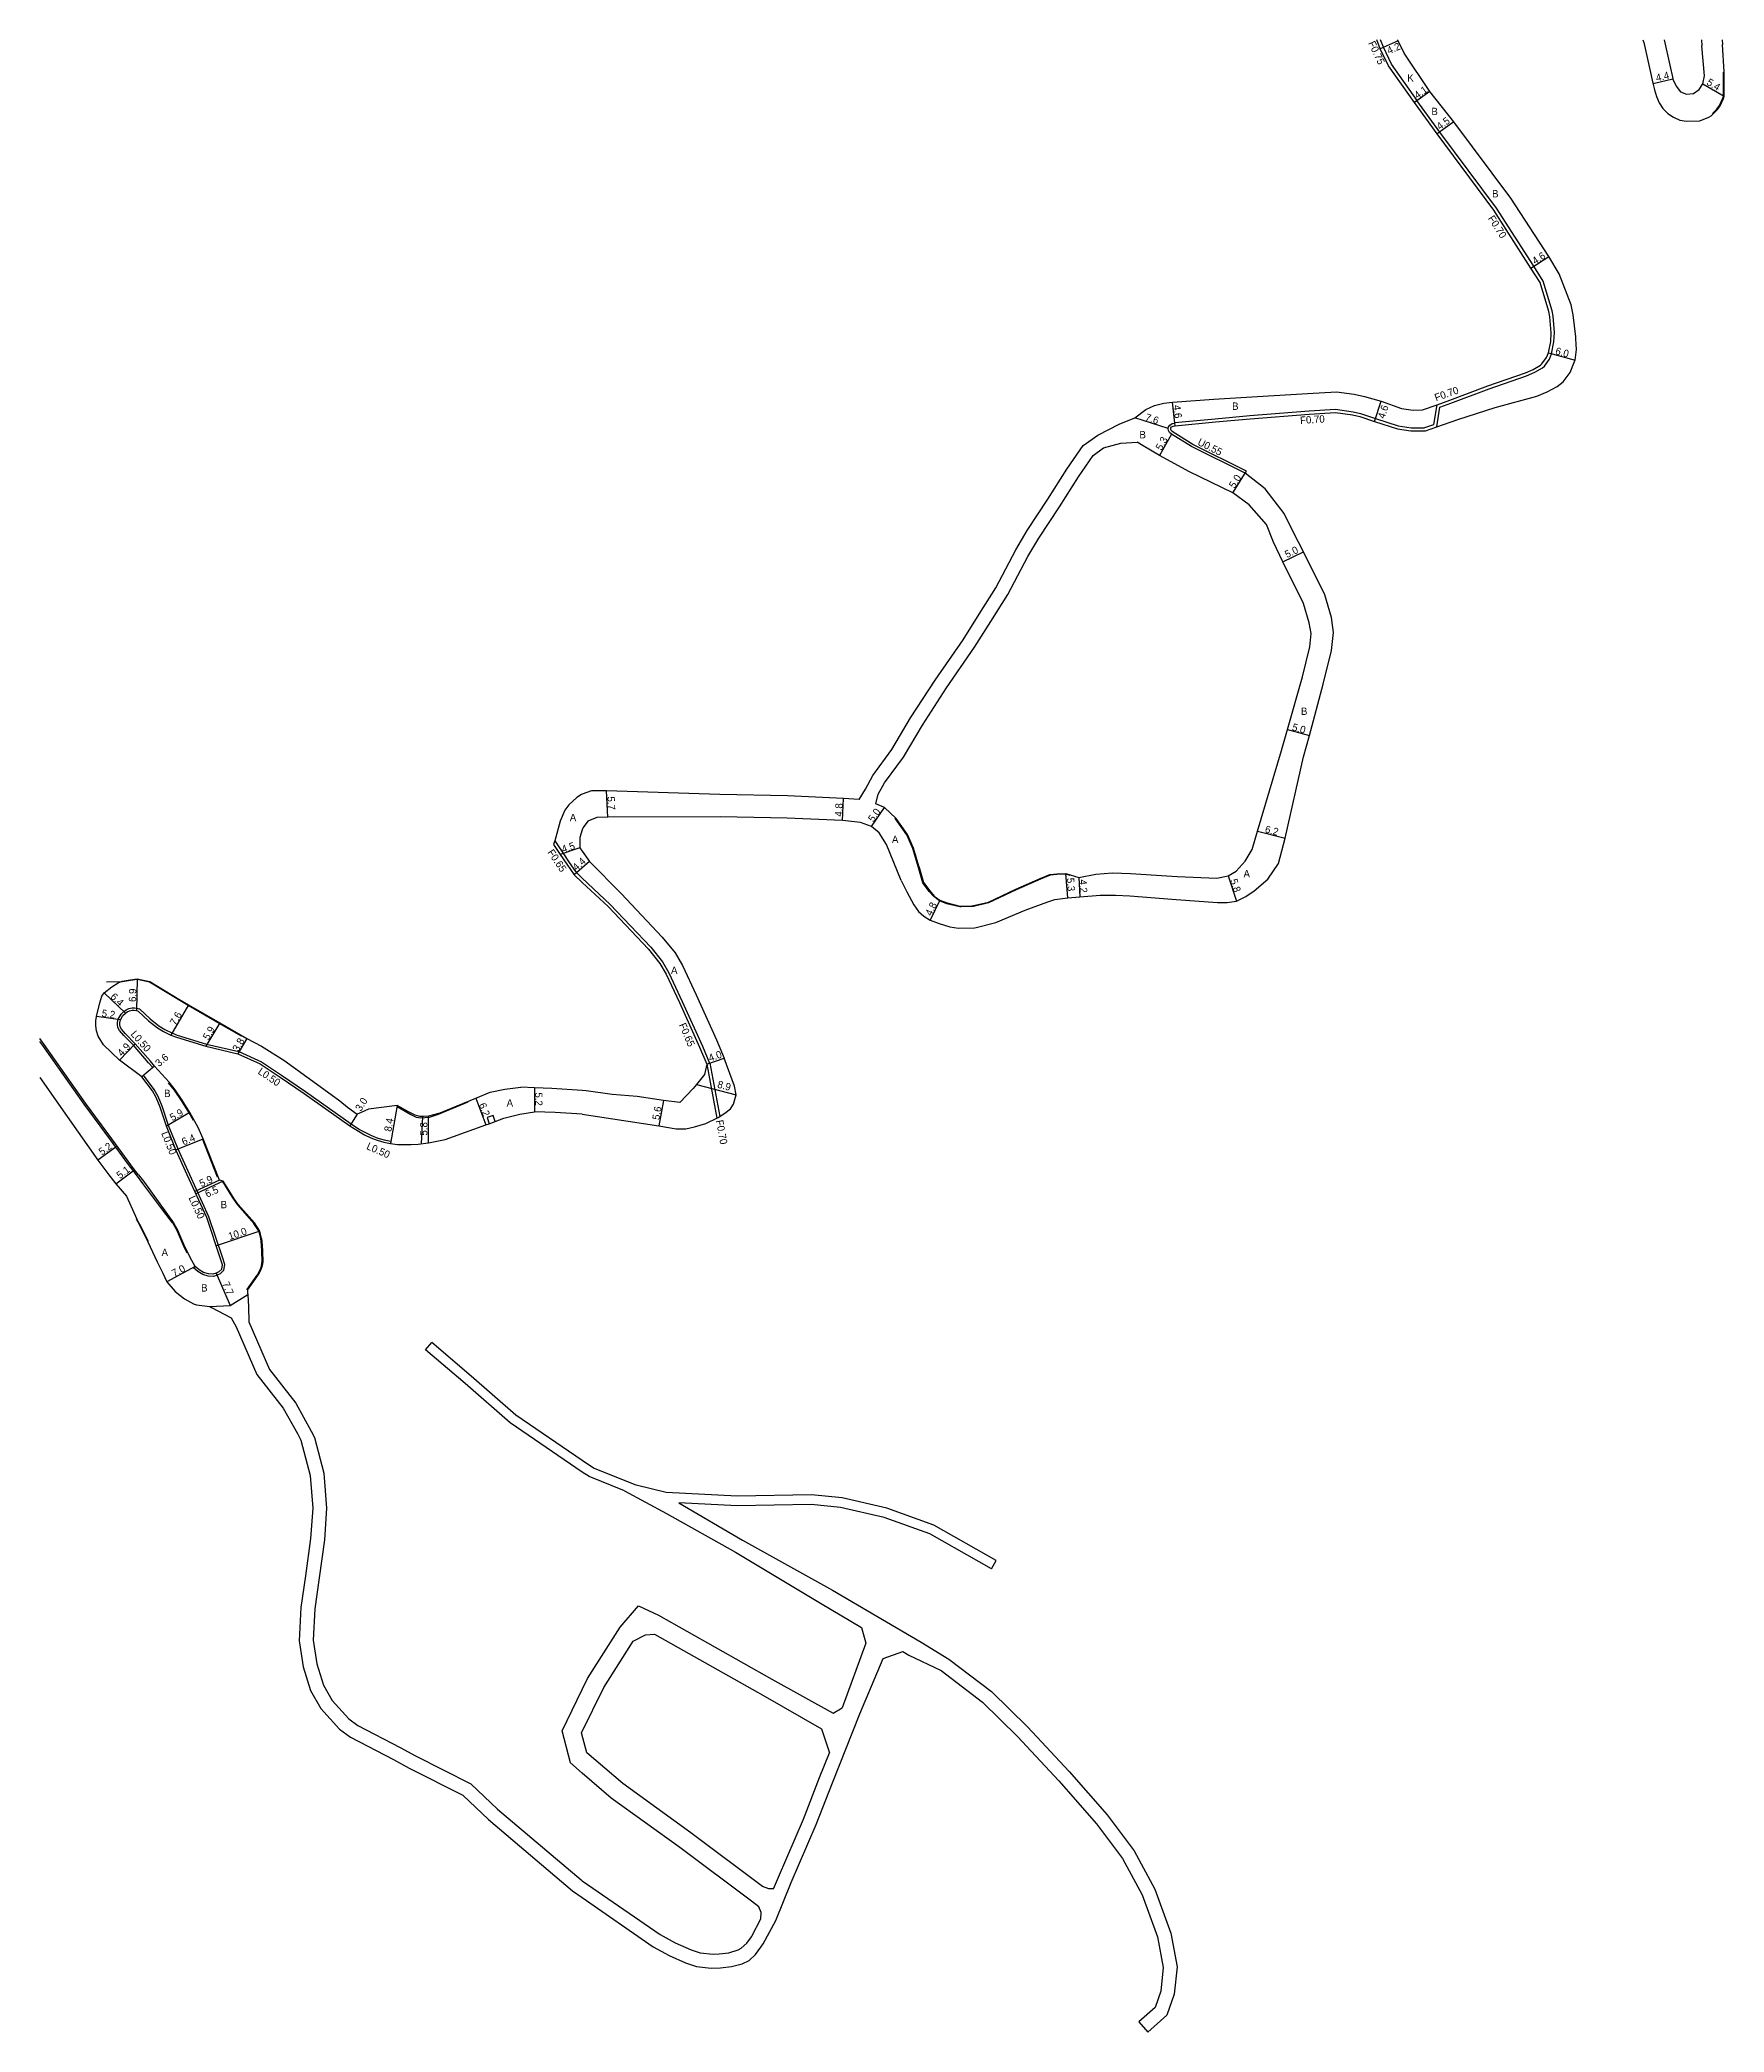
# Model space of a CAD drawing. Header units: metres. Extents: x -28000 to -24000, y -105000 to -102000.
# Drawn here: x -26400 to -26034.1, y -103032.8 to -102600 of the extents above; entities that cross this region are included whole.
import ezdxf

# ---------------------------------------------------------------- set-up
doc = ezdxf.new("R2010")
doc.units = ezdxf.units.M
doc.header["$LTSCALE"] = 2.5
for name, color, linetype in [('側溝・桝', 7, 'Continuous'), ('幅員', 7, 'Continuous'), ('歩道・分離帯・安全施設', 7, 'Continuous'), ('舗装', 7, 'Continuous'), ('道路', 7, 'Continuous')]:
    doc.layers.add(name, color=color, linetype=linetype)
doc.styles.get("Standard").update_dxf_attribs({"font": ''})
doc.styles.get('Standard').set_extended_font_data('@MS PGothic')

msp = doc.modelspace()

# ---------------------------------------------------------------- texts
at = {"layer": '側溝・桝'}
for s, rotation, p in [('F0.75', 295.1881, (-26111.5, -102600.71)), ('F0.70', 302.6543, (-26085.52, -102638.78)), ('F0.70', 19.5024, (-26096.71, -102678.53)), ('F0.70', 3.5275, (-26126.21, -102683.44)), ('U0.55', 333.4911, (-26148.67, -102687.91)), ('F0.65', 303.743, (-26289.8, -102776.5)), ('L0.50', 311.2409, (-26380.38, -102816.06)), ('F0.65', 293.1466, (-26261.22, -102813.97)), ('L0.50', 326.0328, (-26352.79, -102824.47)), ('L0.50', 291.6778, (-26373.67, -102837.5)), ('F0.70', 280.4595, (-26253.16, -102834.77)), ('L0.50', 336.4158, (-26329.19, -102840.9)), ('L0.50', 294.5178, (-26367.74, -102851.53))]:
    msp.add_text(s, height=1.6, rotation=rotation, dxfattribs=at).set_placement(p)
at = {"layer": '幅員'}
for s, rotation, p in [('4.2', 23.884, (-26106.95, -102603.16)), ('4.4', 13.1094, (-26048.79, -102609.07)), ('5.4', 329.7101, (-26038.09, -102609.67)), ('4.1', 35.3903, (-26100.77, -102612.89)), ('4.5', 36.2867, (-26095.89, -102619.65)), ('4.6', 32.5202, (-26075.23, -102648.88)), ('6.0', 345.0201, (-26070.94, -102668.28)), ('7.6', 342.2007, (-26160.04, -102682.65)), ('4.6', 276.3933, (-26153.8, -102679.4)), ('4.6', 71.9934, (-26107.91, -102682.42)), ('5.3', 60.89, (-26156.35, -102689.32)), ('5.0', 57.7023, (-26140.49, -102697.55)), ('5.0', 25.6836, (-26129.1, -102712.61)), ('5.0', 344.8032, (-26128.12, -102749.97)), ('5.7', 272.215, (-26276.73, -102764.38)), ('4.8', 87.2669, (-26225.73, -102768.76)), ('5.0', 54.8377, (-26218.94, -102770.05)), ('6.2', 345.6046, (-26134.01, -102772.16)), ('4.5', 18.2987, (-26286.37, -102776.64)), ('4.4', 41.7629, (-26283.43, -102780.6)), ('5.3', 274.2048, (-26176.94, -102782.09)), ('4.2', 272.868, (-26174.21, -102782.42)), ('5.8', 288.0999, (-26141.48, -102782.56)), ('4.8', 63.663, (-26206.35, -102790.44)), ('6.4', 316.1351, (-26384.81, -102808.02)), ('6.9', 88.8584, (-26379.09, -102809)), ('5.2', 351.6261, (-26386.65, -102812.18)), ('7.6', 59.8041, (-26370.51, -102814.22)), ('5.9', 59.3367, (-26363.35, -102817.4)), ('4.9', 46.2327, (-26382.19, -102820.93)), ('3.6', 40.0794, (-26374.11, -102823.16)), ('3.8', 60.084, (-26356.9, -102819.93)), ('4.0', 19.3875, (-26254.44, -102821.98)), ('5.2', 270.0236, (-26292.42, -102828.64)), ('8.9', 345.6856, (-26252.95, -102827.59)), ('5.9', 30.2534, (-26371.19, -102834.93)), ('3.0', 58.0197, (-26330.27, -102832.88)), ('6.2', 290.7806, (-26304.69, -102831.28)), ('5.6', 79.9891, (-26265.43, -102834.7)), ('6.4', 22.3698, (-26368.78, -102840.18)), ('8.4', 79.9205, (-26323.67, -102837.25)), ('5.8', 89.9918, (-26315.82, -102838.01)), ('5.2', 36.4589, (-26386.49, -102842.39)), ('5.1', 37.1146, (-26382.59, -102847.51)), ('5.9', 24.5178, (-26364.91, -102849.24)), ('6.5', 24.5178, (-26363.67, -102851.53)), ('10.0', 18.4769, (-26358.75, -102860.72)), ('7.0', 28.2938, (-26370.79, -102868.76)), ('7.7', 293.1447, (-26360.44, -102870.16))]:
    msp.add_text(s, height=1.6, rotation=rotation, dxfattribs=at).set_placement(p)
at = {"layer": '舗装'}
for s, p in [('K', (-26102.96, -102609.06)), ('B', (-26097.74, -102616.35)), ('B', (-26084.56, -102634.22)), ('B', (-26141.03, -102680.37)), ('B', (-26161.15, -102686.56)), ('B', (-26126.07, -102746.64)), ('A', (-26284.88, -102769.73)), ('A', (-26214.91, -102774.47)), ('A', (-26138.55, -102781.93)), ('A', (-26262.9, -102802.89)), ('B', (-26373.01, -102829.64)), ('A', (-26298.61, -102831.71)), ('B', (-26360.73, -102853.8)), ('A', (-26373.56, -102864.2)), ('B', (-26364.97, -102871.9))]:
    msp.add_text(s, height=1.6, dxfattribs=at).set_placement(p)

# ---------------------------------------------------------------- linework, layer by layer
at = {"layer": '側溝・桝'}
for points in [[(-26100.82, -102613.15), (-26106.43, -102605.25), (-26108.14, -102601.61), (-26108.81, -102600)], [(-26100.82, -102613.15), (-26100.87, -102613.18), (-26101.44, -102613.59)], [(-26095.87, -102679.77), (-26093.5, -102678.93), (-26085.21, -102675.84), (-26077.07, -102672.96), (-26075.3, -102672.22), (-26073.62, -102671.25), (-26073.2, -102670.88), (-26072.1, -102669.33), (-26071.65, -102668.22), (-26071.11, -102665.6), (-26071.01, -102663.6), (-26071.3, -102660.04), (-26071.52, -102658.85), (-26073.45, -102652.41), (-26075.52, -102649.18), (-26083.59, -102636.59), (-26095.91, -102620.04), (-26100.87, -102613.18)], [(-26153.48, -102683.14), (-26144.73, -102682.29), (-26137.15, -102681.62), (-26124.32, -102680.61)], [(-26124.32, -102680.61), (-26118.55, -102680.25), (-26114.72, -102680.79), (-26113.13, -102681.15), (-26109.87, -102682.22), (-26104.95, -102683.83), (-26102.14, -102684.25), (-26099.3, -102684.25), (-26099.18, -102684.23), (-26097.2, -102683.53), (-26096.49, -102679.25)], [(-26096.58, -102684.06), (-26095.87, -102679.77)], [(-26138.21, -102694.14), (-26137.92, -102693.67), (-26149.55, -102687.87), (-26153.86, -102685.22), (-26154.18, -102684.91), (-26154.33, -102684.66), (-26154.37, -102684.44), (-26154.31, -102684.26), (-26154.19, -102684.07), (-26153.86, -102683.88), (-26153.42, -102683.84)], [(-26153.48, -102683.14), (-26153.46, -102683.29)], [(-26288.17, -102773.96), (-26286.42, -102776.58), (-26284.99, -102778.72), (-26283.65, -102780.63)], [(-26283.65, -102780.63), (-26283.42, -102780.95), (-26283.39, -102780.97)], [(-26283.39, -102780.97), (-26282.17, -102782.12), (-26276.12, -102787.79), (-26267.32, -102797.11), (-26264.78, -102800.25), (-26263.4, -102802.64), (-26260.48, -102808.86), (-26256.09, -102818.58), (-26254.51, -102822.29)], [(-26375.08, -102822.93), (-26375.46, -102823.26), (-26376.38, -102822.18), (-26379.69, -102818.41), (-26381.77, -102816.25), (-26382.68, -102815.21), (-26383.03, -102814.54), (-26383.15, -102813.94), (-26383.13, -102813.45), (-26382.99, -102812.71), (-26382.37, -102811.62), (-26381.74, -102811.03), (-26381.25, -102810.67)], [(-26381.25, -102810.67), (-26380.69, -102810.44), (-26379.98, -102810.24), (-26379.43, -102810.29), (-26378.93, -102810.36), (-26378.36, -102810.5), (-26376.05, -102812.69), (-26374.14, -102814.2), (-26372.87, -102814.98), (-26371.33, -102815.71), (-26370.17, -102816.17), (-26363.82, -102818.13), (-26356.8, -102819.76), (-26351.87, -102821.96), (-26347.49, -102824.9), (-26342.33, -102828.45), (-26332.41, -102835.47), (-26330.54, -102836.66), (-26329.25, -102837.38), (-26327.93, -102838.02), (-26326.58, -102838.57), (-26325.19, -102838.97), (-26323.78, -102839.25), (-26323.86, -102839.75)], [(-26375.14, -102828.03), (-26377.48, -102824.89), (-26377.84, -102825.25)], [(-26255.12, -102822.5), (-26254.51, -102822.29), (-26254.45, -102822.27)], [(-26255.12, -102822.5), (-26252.96, -102834.23)], [(-26254.45, -102822.27), (-26252.31, -102833.86)], [(-26367.44, -102846.53), (-26369.99, -102840.94), (-26372.04, -102835.82), (-26373.43, -102831.64), (-26374.3, -102829.49), (-26375.14, -102828.03)], [(-26363.28, -102855.63), (-26367.44, -102846.53)], [(-26360.85, -102868.05), (-26360.01, -102867.26), (-26359.83, -102866.01), (-26360.34, -102864.44), (-26363.28, -102855.63)], [(-26360.85, -102868.05), (-26361.51, -102868.34), (-26362.31, -102868.59), (-26363.44, -102868.57), (-26364.63, -102868.19), (-26365.67, -102867.55), (-26366.63, -102866.76), (-26366.25, -102866.43)]]:
    msp.add_lwpolyline(points, dxfattribs=at)
msp.add_lwpolyline([(-26301.56, -102833.62), (-26302.87, -102834.12), (-26302.38, -102835.43), (-26301.07, -102834.93)], close=True, dxfattribs=at)
at = {"layer": '幅員'}
for points in [[(-26104.99, -102600.22), (-26108.83, -102601.92)], [(-26045.3, -102608.52), (-26049.58, -102609.52)], [(-26098.09, -102611.21), (-26101.44, -102613.59)], [(-26038.81, -102609.52), (-26034.15, -102612.24)], [(-26092.85, -102617.79), (-26096.48, -102620.45)], [(-26076.11, -102649.56), (-26072.23, -102647.09)], [(-26072.32, -102668.01), (-26066.52, -102669.56)], [(-26154.93, -102684.39), (-26162.17, -102682.07)], [(-26153.46, -102683.29), (-26153.98, -102678.72)], [(-26110.09, -102682.88), (-26108.66, -102678.51)], [(-26154.19, -102685.66), (-26156.77, -102690.29)], [(-26140.88, -102698.37), (-26138.21, -102694.14)], [(-26130.04, -102713.36), (-26125.54, -102711.19)], [(-26129.02, -102749.83), (-26124.19, -102751.14)], [(-26276.66, -102768.83), (-26276.88, -102763.14)], [(-26225.67, -102769.56), (-26225.44, -102764.77)], [(-26219.38, -102770.84), (-26216.5, -102766.76)], [(-26135.49, -102771.88), (-26129.48, -102773.43)], [(-26282.68, -102775.53), (-26286.96, -102776.94)], [(-26280.63, -102778.45), (-26283.92, -102781.38)], [(-26176.73, -102786.34), (-26177.12, -102781.05)], [(-26141.9, -102781.59), (-26140.1, -102787.1)], [(-26174.34, -102781.93), (-26174.13, -102786.12)], [(-26204.48, -102786.9), (-26206.61, -102791.2)], [(-26381.42, -102811.41), (-26386.04, -102806.98)], [(-26378.89, -102803.96), (-26379.03, -102810.86)], [(-26382.51, -102812.89), (-26387.66, -102812.13)], [(-26367.7, -102809.6), (-26371.53, -102816.17)], [(-26360.94, -102813.54), (-26363.95, -102818.61)], [(-26379.32, -102818.07), (-26382.71, -102821.61)], [(-26355.06, -102816.94), (-26356.96, -102820.24)], [(-26375.08, -102822.93), (-26377.84, -102825.25)], [(-26255.12, -102822.5), (-26251.35, -102821.18)], [(-26292.52, -102827.64), (-26292.52, -102832.84)], [(-26257.37, -102826.93), (-26248.75, -102829.13)], [(-26367.41, -102833.02), (-26372.51, -102835.99)], [(-26331.1, -102833.34), (-26332.69, -102835.89)], [(-26322.39, -102831.48), (-26323.86, -102839.75)], [(-26315.57, -102839.62), (-26315.57, -102833.82)], [(-26305.32, -102829.91), (-26303.12, -102835.71)], [(-26264.57, -102830.38), (-26265.54, -102835.9)], [(-26383.21, -102840.28), (-26387.4, -102843.37)], [(-26370.45, -102841.13), (-26364.53, -102838.7)], [(-26383.49, -102848.5), (-26379.42, -102845.42)], [(-26360.96, -102847.71), (-26366.33, -102850.16)], [(-26360.2, -102847.94), (-26366.11, -102850.64)], [(-26352.21, -102858.8), (-26361.69, -102861.97)], [(-26366.25, -102866.43), (-26372.41, -102869.75)], [(-26361.69, -102867.87), (-26358.66, -102874.95)]]:
    msp.add_lwpolyline(points, dxfattribs=at)
at = {"layer": '歩道・分離帯・安全施設'}
for points in [[(-26036.67, -102616), (-26035.71, -102615.05), (-26035.15, -102614.24), (-26034.42, -102612.69), (-26034.3, -102612.22), (-26034.32, -102606.99)], [(-26209.22, -102779.54), (-26210.39, -102775.66), (-26211.67, -102772.68), (-26214.12, -102769.22), (-26214.27, -102769.08)], [(-26176.21, -102781.5), (-26177.14, -102781.2), (-26179.08, -102781.3), (-26180.55, -102781.46), (-26182.66, -102782.29), (-26187.96, -102784.61), (-26193.92, -102787.44), (-26197.19, -102788.22), (-26197.52, -102788.26), (-26199.91, -102788.36), (-26200.18, -102788.33), (-26202.99, -102787.64), (-26204.56, -102787.03), (-26205.81, -102786.11), (-26206.81, -102784.96), (-26208.17, -102783.1), (-26209.22, -102779.54)], [(-26356.22, -102816.45), (-26361.02, -102813.67), (-26367.78, -102809.73), (-26369.92, -102808.49), (-26376.19, -102804.67), (-26378.89, -102804.11), (-26380.77, -102804.38), (-26382.07, -102804.64), (-26385.55, -102804.69)], [(-26379.02, -102846.53), (-26380.96, -102843.97), (-26384.65, -102838.97), (-26390.38, -102831.2), (-26399.38, -102818.45), (-26400, -102817.59)], [(-26366.64, -102834.74), (-26367.54, -102833.1), (-26369.22, -102830.4), (-26370.72, -102828.18), (-26372.03, -102826.52)], [(-26322.38, -102831.73), (-26319.43, -102833.42), (-26318.26, -102834.01), (-26317.26, -102834.13), (-26316.4, -102834.11), (-26315.33, -102833.99), (-26313.38, -102833.39), (-26306.95, -102830.69)], [(-26361.39, -102847.04), (-26364.67, -102838.75)], [(-26371.11, -102857.05), (-26373.28, -102854.18), (-26377.6, -102848.41), (-26379.02, -102846.53)], [(-26360.3, -102848), (-26358.72, -102850.56), (-26357.92, -102851.83), (-26357.05, -102853.04), (-26353.49, -102857.08)], [(-26376.42, -102861), (-26378.17, -102857.56), (-26378.99, -102856.19)], [(-26367.99, -102863.57), (-26368.58, -102862.41), (-26370.1, -102858.84)], [(-26351.88, -102866.29), (-26351.72, -102865.32), (-26351.78, -102863.22), (-26351.85, -102861.81), (-26352.02, -102860.37), (-26352.37, -102858.87), (-26353.49, -102857.08)], [(-26355.02, -102871.54), (-26352.76, -102868.32)]]:
    msp.add_lwpolyline(points, dxfattribs=at)
at = {"layer": '歩道・分離帯・安全施設', "flags": 128}
for points in [[(-26371.12, -102857.04), (-26370.09, -102858.85)], [(-26351.88, -102866.29), (-26352.24, -102867.27), (-26352.76, -102868.32)]]:
    msp.add_lwpolyline(points, dxfattribs=at)
at = {"layer": '舗装'}
for points in [[(-26098.09, -102611.21), (-26100.82, -102613.15), (-26100.87, -102613.18), (-26101.44, -102613.59)], [(-26135.48, -102771.86), (-26129.48, -102773.41)], [(-26316.89, -102833.89), (-26317.14, -102839.81)], [(-26366.25, -102866.43), (-26372.41, -102869.75)]]:
    msp.add_lwpolyline(points, dxfattribs=at)
at = {"layer": '道路'}
for points in [[(-26162.17, -102682.07), (-26159.76, -102680.33), (-26157.85, -102679.43), (-26155.85, -102678.93), (-26153.98, -102678.72), (-26144.98, -102678.05), (-26139.15, -102677.7), (-26124.64, -102676.82), (-26118.34, -102676.43), (-26114.49, -102676.95), (-26112.24, -102677.45), (-26108.66, -102678.51), (-26104.24, -102680.06), (-26101.66, -102680.43), (-26099.64, -102680.37), (-26096.49, -102679.25), (-26093.74, -102678.28), (-26085.45, -102675.18), (-26077.33, -102672.3), (-26075.61, -102671.59), (-26074.03, -102670.68), (-26073.72, -102670.41), (-26072.72, -102668.99), (-26072.32, -102668.01), (-26071.8, -102665.51), (-26071.71, -102663.61), (-26072, -102660.14), (-26072.2, -102659.01), (-26074.09, -102652.71), (-26076.11, -102649.56), (-26084.17, -102636.99), (-26096.48, -102620.45), (-26101.44, -102613.59), (-26107.08, -102605.63), (-26108.83, -102601.92), (-26109.62, -102600)], [(-26153.42, -102683.84), (-26144.66, -102682.99), (-26137.09, -102682.31), (-26124.27, -102681.31), (-26118.57, -102680.96), (-26114.84, -102681.48), (-26113.31, -102681.83), (-26110.09, -102682.88), (-26105.11, -102684.51), (-26102.19, -102684.95), (-26099.26, -102684.95), (-26099.02, -102684.92), (-26096.58, -102684.06), (-26092, -102682.44), (-26083.89, -102679.85), (-26074.83, -102677.38), (-26072.57, -102676.45), (-26070.43, -102675.31), (-26069.11, -102674.25), (-26067.6, -102672.23), (-26066.62, -102669.9), (-26066.52, -102669.56), (-26066.23, -102667.29), (-26066.33, -102664.96), (-26066.35, -102664.54), (-26066.92, -102659.74), (-26067.41, -102657.53), (-26069.96, -102650.81), (-26072.23, -102647.09), (-26080.46, -102634.42), (-26092.85, -102617.79), (-26098.09, -102611.21), (-26103.65, -102602.9), (-26104.99, -102600.22), (-26105.09, -102600)], [(-26051.8, -102600), (-26051.59, -102600.61)], [(-26047.21, -102600), (-26045.98, -102605.5), (-26045.32, -102608.41), (-26045.3, -102608.52), (-26044.58, -102610.09), (-26043.66, -102611.26), (-26042.29, -102611.8), (-26040.81, -102611.62), (-26039.58, -102610.8), (-26038.81, -102609.52)], [(-26039.06, -102600), (-26039.01, -102601.3)], [(-26034.57, -102600), (-26034.51, -102601.02)], [(-26051.59, -102600.61), (-26050.27, -102606.46), (-26049.61, -102609.39), (-26049.27, -102610.85), (-26048.83, -102612.29), (-26048.24, -102613.66), (-26047.46, -102614.94), (-26046.4, -102616), (-26045.15, -102616.82), (-26043.78, -102617.43), (-26042.3, -102617.66), (-26039.44, -102617.61), (-26037.5, -102616.81)], [(-26038.81, -102609.52), (-26038.45, -102607.79), (-26039.01, -102601.3)], [(-26037.5, -102616.81), (-26036.94, -102616.48), (-26035.59, -102615.15), (-26035.02, -102614.32), (-26034.28, -102612.75), (-26034.15, -102612.24), (-26034.17, -102606.98), (-26034.51, -102601.02)], [(-26222.05, -102764.99), (-26220.69, -102762.77), (-26219.06, -102759.79), (-26214.92, -102754.17), (-26210.86, -102747.25), (-26205.55, -102739.11), (-26199.46, -102730.3), (-26195.94, -102724.76), (-26192.33, -102719.01), (-26188.01, -102710.77), (-26185.52, -102706.61), (-26181.03, -102699.79), (-26176.91, -102693.28), (-26173.39, -102688.14), (-26170.22, -102685.84), (-26165.53, -102683.45), (-26162.17, -102682.07)], [(-26138.21, -102694.14), (-26149.82, -102688.35), (-26154.19, -102685.66), (-26154.62, -102685.26), (-26154.86, -102684.85), (-26154.93, -102684.39), (-26154.81, -102684.03), (-26154.58, -102683.67), (-26154.04, -102683.34), (-26153.46, -102683.29)], [(-26153.42, -102683.84), (-26153.46, -102683.29)], [(-26218.41, -102765.94), (-26217.88, -102763.88), (-26216.53, -102761.41), (-26212.42, -102755.83), (-26208.3, -102748.83), (-26203.06, -102740.78), (-26196.96, -102731.95), (-26193.41, -102726.37), (-26189.72, -102720.5), (-26185.4, -102712.24), (-26182.98, -102708.21), (-26178.52, -102701.43), (-26174.4, -102694.93), (-26171.21, -102690.27), (-26168.96, -102688.63), (-26165.17, -102687.63), (-26161.64, -102687.36)], [(-26132.02, -102709.11), (-26133.59, -102705.28), (-26137.29, -102700.97), (-26140.88, -102698.37), (-26150.3, -102693.84), (-26156.77, -102690.29), (-26160.36, -102688.18), (-26161.64, -102687.36)], [(-26127.68, -102706.98), (-26129.74, -102702.87), (-26133.84, -102697.54), (-26138.21, -102694.14)], [(-26212.89, -102782.6), (-26211.68, -102785.1), (-26210.15, -102787.87), (-26209.16, -102789.34), (-26208.01, -102790.35), (-26206.61, -102791.2), (-26204.66, -102791.98), (-26202.33, -102792.67), (-26200.44, -102792.96), (-26196.97, -102792.89), (-26196.6, -102792.84), (-26192.36, -102791.73), (-26185.95, -102789.03), (-26181.04, -102787.21), (-26179.5, -102786.74), (-26176.73, -102786.34), (-26174.13, -102786.12), (-26169.72, -102785.82), (-26166.36, -102785.77), (-26163.24, -102785.95), (-26153.21, -102786.7), (-26144.17, -102787.35), (-26142.09, -102787.37), (-26140.1, -102787.1), (-26138.04, -102786.05), (-26136.22, -102784.86), (-26133.29, -102782.35), (-26130.93, -102778.93), (-26129.48, -102773.43), (-26125.53, -102755.77), (-26124.19, -102751.14), (-26121.25, -102739.99), (-26119.41, -102732.63), (-26118.99, -102728.74), (-26119.4, -102725.49), (-26120.87, -102720.58), (-26125.54, -102711.19), (-26127.68, -102706.98)], [(-26135.49, -102771.88), (-26130.33, -102754.38), (-26129.02, -102749.83), (-26125.7, -102738.33), (-26124.14, -102731.83), (-26123.85, -102728.93), (-26124.27, -102726.67), (-26125.53, -102722.42), (-26130.04, -102713.36), (-26132.02, -102709.11)], [(-26222.05, -102764.99), (-26225.44, -102764.77), (-26237.57, -102764.25), (-26252.31, -102763.93), (-26276.88, -102763.14), (-26280.18, -102763.11), (-26282.17, -102763.87), (-26282.38, -102763.95), (-26283.37, -102764.58), (-26285.13, -102766.18), (-26285.97, -102767.34), (-26287, -102769.73), (-26288.17, -102773.96), (-26288.4, -102774.78), (-26286.96, -102776.94), (-26285.53, -102779.08), (-26283.92, -102781.38), (-26282.17, -102783.01), (-26276.58, -102788.25), (-26267.81, -102797.54), (-26265.32, -102800.62), (-26263.98, -102802.94), (-26261.07, -102809.13), (-26256.69, -102818.84), (-26255.12, -102822.5), (-26255.65, -102824.77), (-26257.37, -102826.93), (-26258.08, -102827.8), (-26260.97, -102830.86), (-26264.57, -102830.38), (-26270.22, -102829.49), (-26275.7, -102829.07), (-26281.36, -102828.29), (-26282.17, -102828.24), (-26288.78, -102827.81), (-26292.52, -102827.64), (-26295.5, -102827.5)], [(-26212.89, -102782.6), (-26216.13, -102774.81), (-26217.68, -102772.26), (-26219.38, -102770.84), (-26221.71, -102769.99), (-26225.67, -102769.56), (-26237.69, -102769.04), (-26252.12, -102768.81), (-26276.66, -102768.83), (-26279.05, -102768.89), (-26280.97, -102769.69), (-26282.01, -102771.1), (-26282.17, -102771.61), (-26282.69, -102773.24), (-26282.68, -102775.53), (-26282.18, -102776.25), (-26280.63, -102778.45), (-26273.76, -102785.41), (-26264.8, -102794.91), (-26262.01, -102798.35), (-26260.43, -102801.09), (-26257.44, -102807.45), (-26253.03, -102817.23), (-26251.35, -102821.18)], [(-26209.08, -102779.5), (-26210.25, -102775.61), (-26211.54, -102772.6), (-26214.01, -102769.12), (-26216.5, -102766.76), (-26218.41, -102765.94)], [(-26209.08, -102779.5), (-26208.03, -102783.03), (-26206.69, -102784.87), (-26205.71, -102786), (-26204.48, -102786.9), (-26202.95, -102787.49), (-26200.15, -102788.18), (-26199.91, -102788.21), (-26197.54, -102788.11), (-26197.22, -102788.07), (-26193.97, -102787.3), (-26188.02, -102784.48), (-26182.71, -102782.15), (-26180.59, -102781.31), (-26179.09, -102781.15), (-26177.12, -102781.05), (-26174.34, -102781.93), (-26170.65, -102781.26), (-26167.01, -102780.91), (-26163.12, -102781.06), (-26152.94, -102781.71), (-26144.31, -102782.08), (-26141.9, -102781.59), (-26140.13, -102780.6), (-26138.22, -102778.41), (-26136.66, -102775.87), (-26135.49, -102771.88)], [(-26375.56, -102828.3), (-26377.84, -102825.25), (-26382.71, -102821.61), (-26386.15, -102818.27), (-26387.32, -102816.43), (-26387.68, -102815.25), (-26387.81, -102814.16), (-26387.82, -102813.07), (-26387.66, -102812.13), (-26386.99, -102809.15), (-26386.52, -102807.7), (-26386.04, -102806.98), (-26384.33, -102805.71), (-26382.96, -102804.87)], [(-26382.96, -102804.87), (-26382.12, -102804.5), (-26380.8, -102804.24), (-26378.89, -102803.96), (-26376.13, -102804.53), (-26369.84, -102808.36), (-26367.7, -102809.6), (-26360.94, -102813.54), (-26355.06, -102816.94), (-26351.83, -102818.57), (-26346.99, -102821.62), (-26339.92, -102826.79), (-26334.87, -102830.5), (-26333.14, -102831.82), (-26331.1, -102833.34)], [(-26371.91, -102826.42), (-26375.08, -102822.93), (-26376, -102821.85), (-26379.32, -102818.07), (-26381.4, -102815.91), (-26382.26, -102814.93), (-26382.56, -102814.37), (-26382.64, -102813.9), (-26382.63, -102813.51), (-26382.51, -102812.89), (-26381.97, -102811.93), (-26381.42, -102811.41), (-26381.01, -102811.11)], [(-26381.01, -102811.11), (-26380.53, -102810.91), (-26379.94, -102810.75), (-26379.49, -102810.79), (-26379.03, -102810.86), (-26378.61, -102810.96), (-26376.37, -102813.06), (-26374.43, -102814.61), (-26373.11, -102815.42), (-26371.53, -102816.17), (-26370.34, -102816.64), (-26363.95, -102818.61), (-26356.96, -102820.24), (-26352.11, -102822.4), (-26347.77, -102825.32), (-26342.62, -102828.86), (-26332.69, -102835.89)], [(-26378.57, -102846.53), (-26379.42, -102845.42), (-26384.35, -102838.75), (-26390.07, -102830.98), (-26399.08, -102818.23), (-26400, -102816.95)], [(-26282.18, -102833.37), (-26265.54, -102835.9), (-26261.79, -102836.54), (-26259.68, -102836.53), (-26257.79, -102836.12), (-26255.31, -102835.42), (-26252.68, -102834.09), (-26251.21, -102833.17), (-26249.99, -102832.23), (-26249.35, -102831.17), (-26248.75, -102829.13), (-26249.09, -102827.29), (-26251.35, -102821.18)], [(-26400, -102825.42), (-26394.05, -102833.85), (-26387.4, -102843.37), (-26384.99, -102846.53)], [(-26367.99, -102846.53), (-26370.45, -102841.13), (-26372.51, -102835.99), (-26373.9, -102831.82), (-26374.75, -102829.71), (-26375.56, -102828.3)], [(-26364.53, -102838.7), (-26365.63, -102836.28), (-26367.41, -102833.02), (-26369.09, -102830.32), (-26370.6, -102828.09), (-26371.91, -102826.42)], [(-26313.43, -102833.25), (-26305.32, -102829.91), (-26302.22, -102828.55), (-26298.98, -102827.91), (-26295.5, -102827.5)], [(-26313.43, -102833.25), (-26315.57, -102833.82), (-26316.7, -102833.89), (-26317.47, -102833.86), (-26318.46, -102833.58), (-26319.91, -102832.86), (-26322.39, -102831.48), (-26328.64, -102832.3), (-26330.18, -102832.97), (-26331.1, -102833.34)], [(-26311.95, -102838.83), (-26310.18, -102838.24), (-26303.12, -102835.71), (-26302.38, -102835.43), (-26301.07, -102834.93), (-26299.25, -102834.25), (-26295.71, -102833.35), (-26292.52, -102832.84)], [(-26282.18, -102833.37), (-26288.05, -102832.98), (-26292.52, -102832.84)], [(-26332.69, -102835.89), (-26330.79, -102837.08), (-26329.49, -102837.82), (-26328.14, -102838.48), (-26326.75, -102839.04), (-26325.31, -102839.46), (-26323.86, -102839.75), (-26322.34, -102839.92), (-26320.85, -102839.97), (-26319.35, -102839.96), (-26317.85, -102839.9), (-26315.57, -102839.62), (-26311.95, -102838.83)], [(-26351.87, -102860.35), (-26352.21, -102858.8), (-26353.37, -102856.99), (-26356.93, -102852.95), (-26357.8, -102851.74), (-26358.59, -102850.48), (-26360.2, -102847.94), (-26360.96, -102847.71), (-26364.53, -102838.7)], [(-26384.99, -102846.53), (-26383.49, -102848.5), (-26381.2, -102851.14), (-26378.3, -102857.64), (-26376.56, -102861.07)], [(-26378.57, -102846.53), (-26377.3, -102848.19), (-26370.99, -102856.97)], [(-26363.75, -102855.82), (-26367.99, -102846.53)], [(-26361.13, -102867.62), (-26361.69, -102867.87), (-26362.39, -102868.09), (-26363.35, -102868.07), (-26364.42, -102867.73), (-26365.38, -102867.14), (-26366.25, -102866.43), (-26367.02, -102865.15), (-26368.45, -102862.35), (-26369.96, -102858.77)], [(-26361.13, -102867.62), (-26360.48, -102867.02), (-26360.34, -102866.06), (-26360.81, -102864.6), (-26363.75, -102855.82)], [(-26376.56, -102861.07), (-26374.53, -102865.43), (-26373.32, -102867.93), (-26372.41, -102869.75), (-26370.6, -102871.88), (-26368.58, -102873.48), (-26366.62, -102874.57), (-26365.94, -102874.79), (-26363.1, -102875.13)], [(-26351.87, -102860.35), (-26351.7, -102861.8), (-26351.63, -102863.21), (-26351.57, -102865.33), (-26351.74, -102866.33), (-26352.1, -102867.33), (-26352.63, -102868.4)], [(-26354.89, -102871.62), (-26352.63, -102868.4)], [(-26354.89, -102871.62), (-26354.87, -102872.18), (-26354.85, -102872.56)], [(-26354.85, -102872.56), (-26354.69, -102875.23), (-26354.58, -102878.47), (-26350.14, -102888.84), (-26344.42, -102896.17), (-26341.04, -102902.24)], [(-26363.1, -102875.13), (-26362.71, -102875.34), (-26358.46, -102877.62), (-26357.35, -102879.53), (-26352.9, -102889.89), (-26347.18, -102897.23), (-26344, -102902.73)], [(-26316.23, -102884.53), (-26314.87, -102882.95)], [(-26272.98, -102915.18), (-26280.7, -102912.1), (-26282.17, -102911.1), (-26297.86, -102900.41), (-26307.65, -102891.87), (-26316.23, -102884.53)], [(-26192.29, -102930.32), (-26205.82, -102922.65), (-26216.01, -102918.97), (-26225.72, -102916.72), (-26232.41, -102916.07), (-26248.5, -102916.36), (-26263.95, -102915.54), (-26270.48, -102913.94), (-26279.71, -102910.26), (-26282.17, -102908.58), (-26296.58, -102898.76), (-26306.28, -102890.29), (-26314.87, -102882.95)], [(-26344, -102902.73), (-26343.29, -102904.21), (-26341.31, -102911.83), (-26340.72, -102918.98), (-26341.19, -102925.51), (-26342.3, -102933.66), (-26343.29, -102940.5), (-26343.64, -102947.8), (-26342.77, -102953.41), (-26341.19, -102958.56), (-26338.95, -102962.49), (-26334.88, -102966.93), (-26332.55, -102968.68), (-26323.16, -102973.56), (-26319.76, -102975.4)], [(-26341.04, -102902.24), (-26340.36, -102903.58), (-26338.34, -102911.32), (-26337.71, -102918.97), (-26338.2, -102925.82), (-26339.33, -102934.1), (-26340.3, -102940.79), (-26340.63, -102947.64), (-26339.84, -102952.74), (-26338.42, -102957.36), (-26336.51, -102960.71), (-26332.85, -102964.7), (-26330.94, -102966.14), (-26321.71, -102970.93), (-26318.39, -102972.72)], [(-26272.98, -102915.18), (-26263.85, -102920.11), (-26248.89, -102928.48), (-26230.43, -102939.6), (-26221.51, -102944.85)], [(-26261.21, -102917.77), (-26247.4, -102925.87), (-26227.83, -102936.74), (-26208.57, -102948.08), (-26202.52, -102951.76), (-26193.3, -102958.79), (-26185.5, -102966.45), (-26176.44, -102976.18), (-26168.17, -102985.59), (-26162.29, -102993.41), (-26157.84, -103001.7), (-26154.35, -103011.27), (-26152.93, -103018.6), (-26153.58, -103024.49), (-26155.18, -103029.11), (-26159.33, -103032.77)], [(-26193.32, -102932.13), (-26206.69, -102924.55), (-26216.6, -102920.97), (-26226.06, -102918.78), (-26232.49, -102918.16), (-26248.54, -102918.45), (-26261.21, -102917.77)], [(-26193.32, -102932.13), (-26192.29, -102930.32)], [(-26243.38, -103008.18), (-26243.3, -103006.75), (-26243.81, -103005.53), (-26245.41, -103004.33), (-26260.98, -102992.69), (-26275.89, -102981.91), (-26282.17, -102976.51), (-26284.76, -102974.28), (-26286.55, -102967.34), (-26282.17, -102958.32), (-26281.01, -102955.94), (-26273.92, -102944.82), (-26269.94, -102940.17), (-26265.6, -102942.2), (-26240.97, -102956.07), (-26227.71, -102963.5), (-26225.74, -102962.29)], [(-26282.31, -102967.76), (-26277.51, -102957.89), (-26271.12, -102947.87), (-26268.41, -102946.44), (-26266.5, -102946.28), (-26242.95, -102959.55), (-26230.21, -102966.9), (-26228.5, -102972.08)], [(-26221.51, -102944.85), (-26220.62, -102948.27), (-26225.74, -102962.29)], [(-26221.92, -102963.62), (-26216.81, -102951.63), (-26212.56, -102950.11)], [(-26212.56, -102950.11), (-26211.23, -102950.89), (-26204.21, -102954.24), (-26195.26, -102961.06), (-26187.66, -102968.54), (-26178.67, -102978.19), (-26170.5, -102987.49), (-26164.83, -102995.03), (-26160.59, -103002.93), (-26157.26, -103012.07), (-26155.97, -103018.72), (-26156.53, -103023.83), (-26157.76, -103027.38), (-26161.31, -103030.51)], [(-26319.76, -102975.4), (-26308.14, -102981.31), (-26302.57, -102986.58), (-26284.28, -103002.06), (-26282.17, -103003.52), (-26266.77, -103014.2), (-26263.32, -103016.09), (-26259.75, -103017.71), (-26257.33, -103018.47), (-26254.18, -103018.87), (-26252.12, -103018.79), (-26249.75, -103018.51), (-26247.44, -103017.92), (-26245.96, -103017.21), (-26244.52, -103015.92), (-26243.36, -103014.33), (-26242.88, -103013.61), (-26240.16, -103008.51), (-26236.8, -103000.24), (-26231.36, -102987.66), (-26227.84, -102978.59), (-26221.92, -102963.62)], [(-26240.62, -103001.67), (-26241.69, -103001.61), (-26243.01, -103001.13), (-26258.61, -102989.47), (-26273.4, -102978.77), (-26281.2, -102972.07), (-26282.31, -102967.76)], [(-26240.62, -103001.67), (-26239.57, -102999.07), (-26234.14, -102986.52), (-26230.63, -102977.47), (-26228.5, -102972.08)], [(-26318.39, -102972.72), (-26306.39, -102978.83), (-26300.57, -102984.34), (-26282.45, -102999.68), (-26282.17, -102999.88), (-26265.29, -103011.58), (-26261.98, -103013.39), (-26258.54, -103014.91), (-26256.59, -103015.51), (-26253.77, -103015.84), (-26252.41, -103015.77), (-26250.32, -103015.5), (-26248.31, -103014.91), (-26247.63, -103014.54), (-26246.42, -103013.41), (-26245.45, -103012.03), (-26245.37, -103011.91), (-26243.38, -103008.18)], [(-26161.31, -103030.51), (-26159.33, -103032.77)]]:
    msp.add_lwpolyline(points, dxfattribs=at)
at = {"layer": '道路', "flags": 128}
for points in [[(-26370.99, -102856.97), (-26369.96, -102858.77)], [(-26363.1, -102875.13), (-26358.66, -102874.95), (-26354.85, -102872.56)]]:
    msp.add_lwpolyline(points, dxfattribs=at)

msp.set_redraw_order([(e.dxf.handle, doc.entitydb.next_handle()) for e in msp.query("TEXT MTEXT ATTDEF DIMENSION ARC_DIMENSION")])  # texts and dimensions are drawn at this point

doc.saveas('drawing.dxf')
